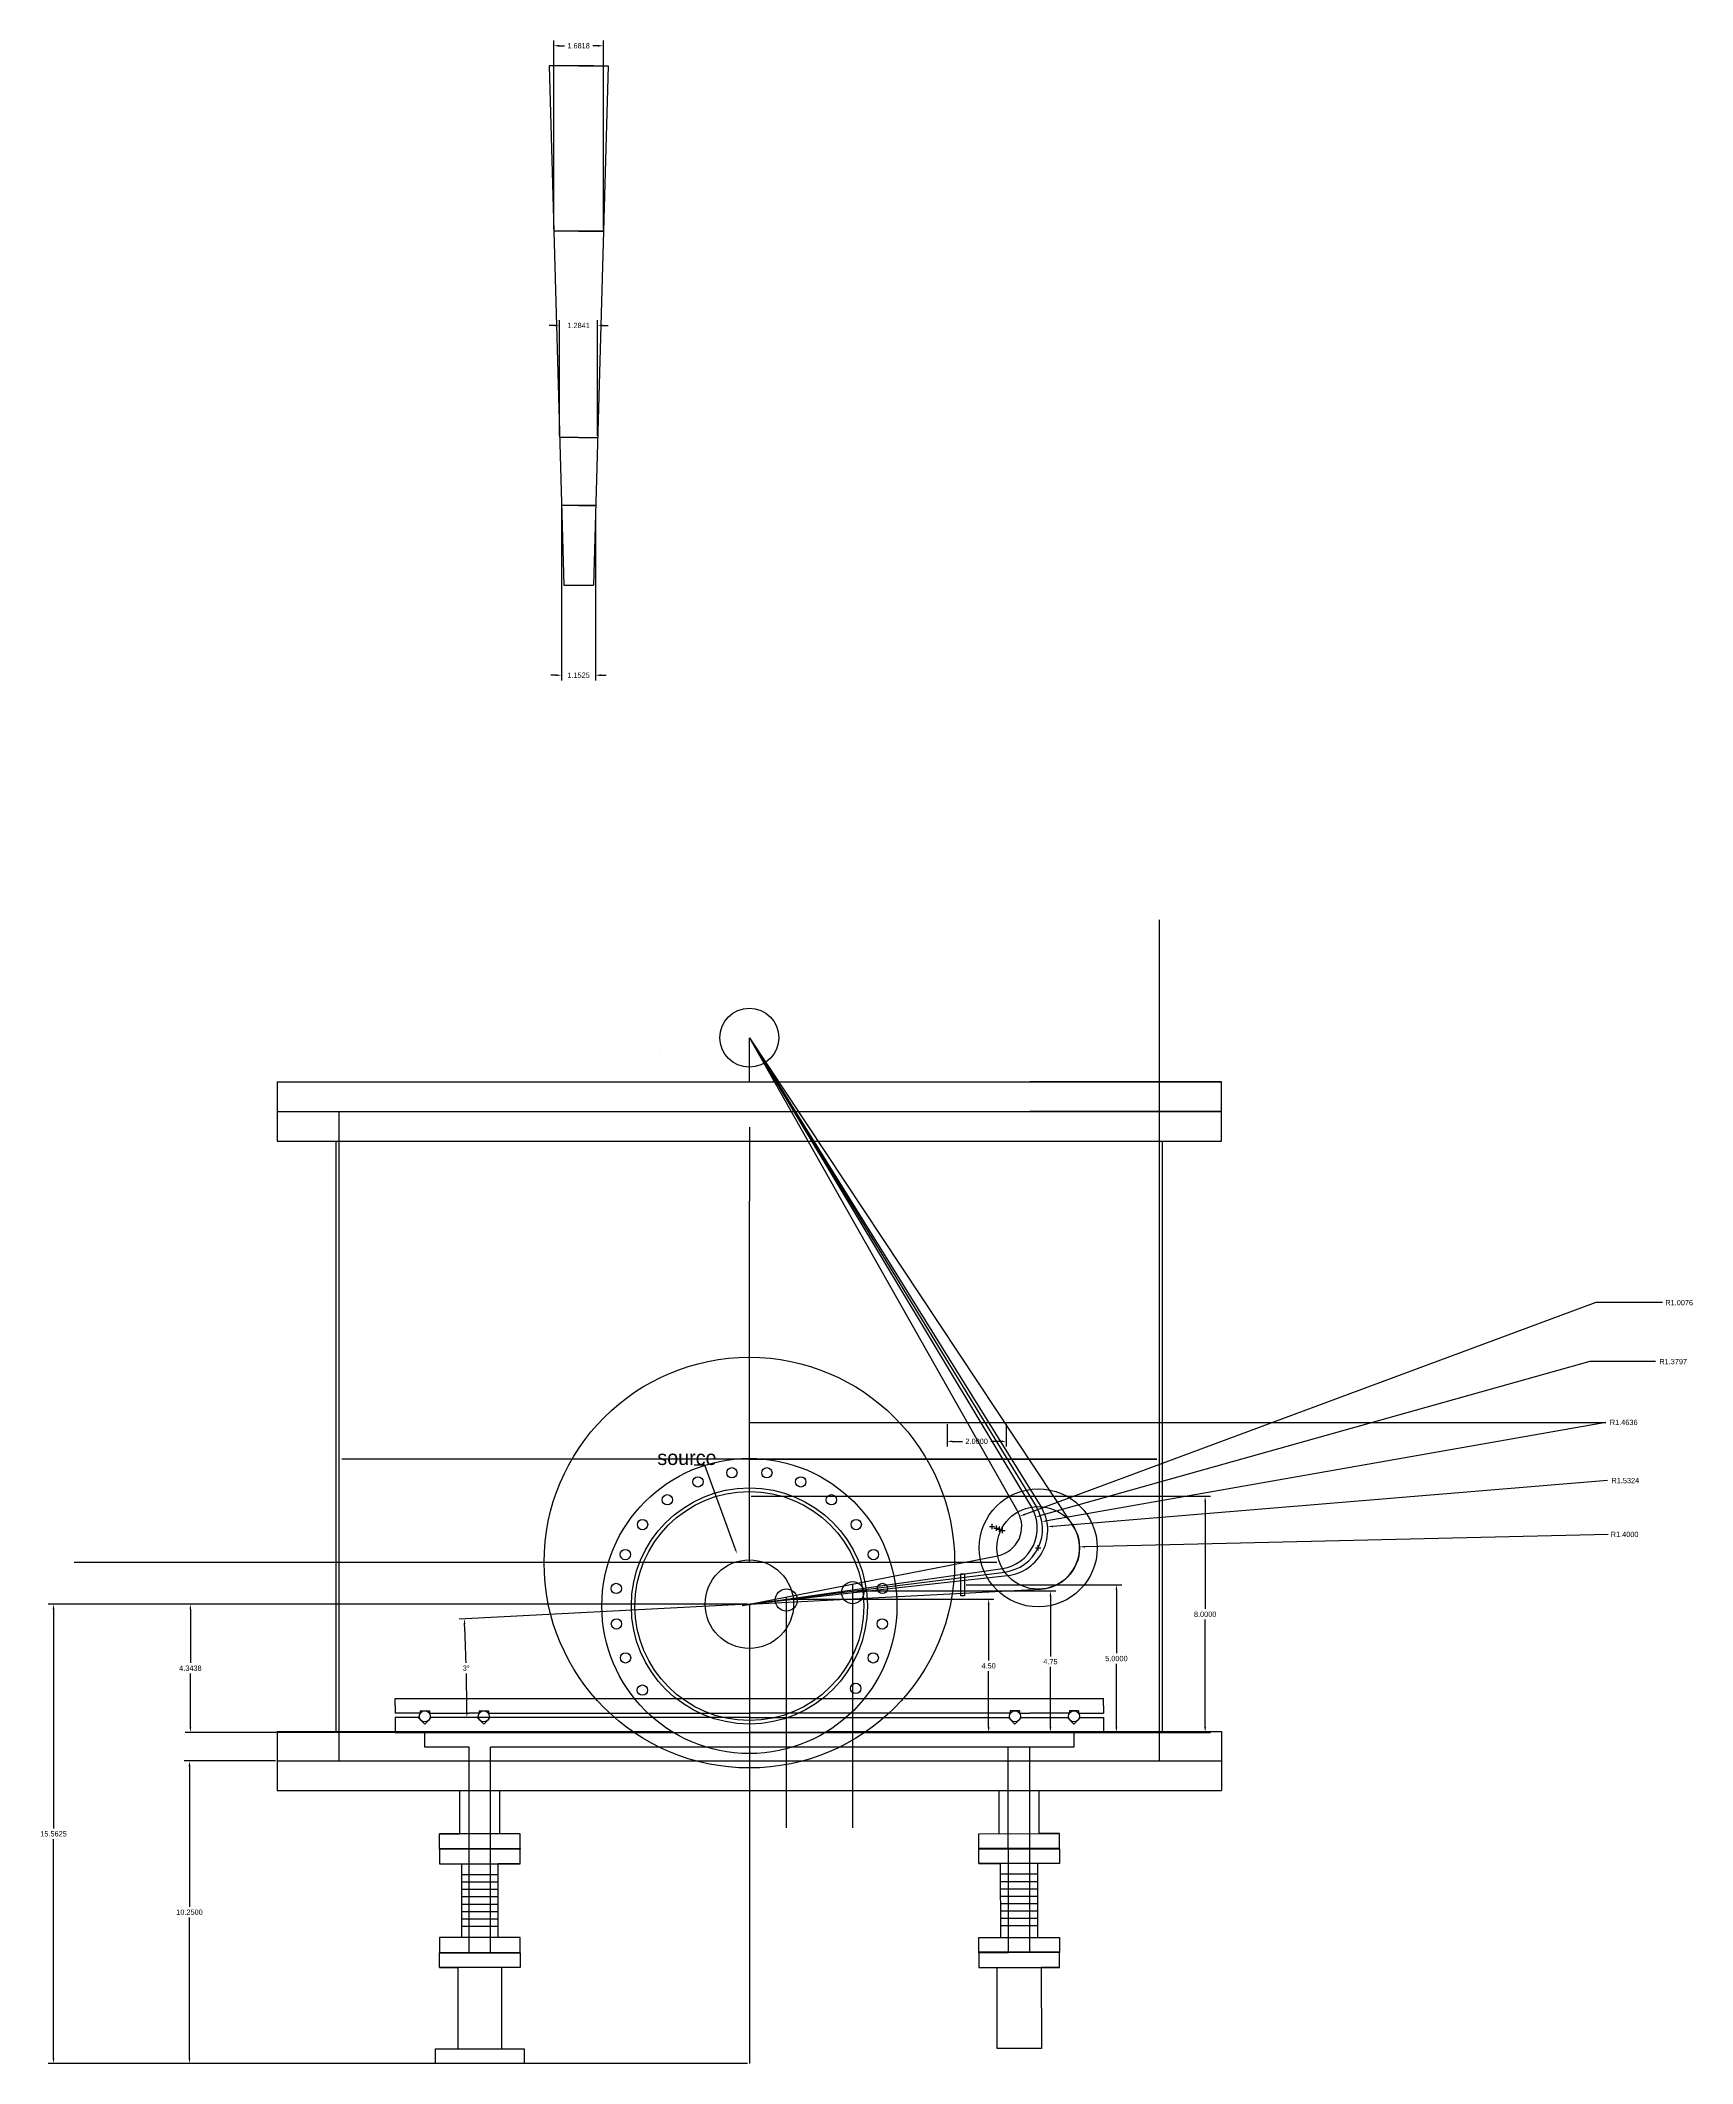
# Model space of a CAD drawing. Header units: inches. Extents: x -116 to 250, y -199 to 80.
# Drawn here: x -21.6 to 34.4, y -199.4 to -130.9 of the extents above; entities that cross this region are included whole.
import ezdxf
from ezdxf import colors
from ezdxf.entities.mleader import LeaderData, LeaderLine
from ezdxf.math import Vec2, Vec3

# ---------------------------------------------------------------- set-up
doc = ezdxf.new("R2010")
doc.units = ezdxf.units.IN
doc.header["$MEASUREMENT"] = 0
doc.dimstyles.get("Standard").update_dxf_attribs({"dimtxt": 0.18, "dimasz": 0.18, "dimexe": 0.18, "dimexo": 0.0625, "dimgap": 0.09, "dimtad": 0, "dimtih": 1, "dimtoh": 1, "dimdec": 4, "dimzin": 0, "dimdsep": 46, "dimtxsty": 'Standard', "dimcen": 0.09, "dimadec": 0, "dimazin": 0, "dimtfac": 1, "dimtdec": 4, "dimtofl": 0, "dimtmove": 0, "dimatfit": 3, "dimfxl": 1, "dimtolj": 1, "dimtzin": 0, "dimarcsym": 0})

# ---------------------------------------------------------------- blocks, each defined once
blk = doc.blocks.new('*D42')
at = {"color": 0, "lineweight": -2, "transparency": 16777216}
for p, q in [((-3.935, -146.718), (-3.935, -152.584)), ((-2.783, -146.751), (-2.783, -152.584)), ((-4.115, -152.404), (-4.295, -152.404)), ((-2.603, -152.404), (-2.423, -152.404))]:
    blk.add_line(p, q, dxfattribs=at)
at = {"color": 0, "transparency": 16777216}
for points in [[(-4.115, -152.374), (-4.115, -152.434), (-3.935, -152.404)], [(-2.603, -152.374), (-2.603, -152.434), (-2.783, -152.404)]]:
    blk.add_solid(points, dxfattribs=at)
at = {"layer": 'Defpoints', "color": 0, "transparency": 16777216}
for p in [(-3.935, -146.656), (-2.783, -146.689), (-2.783, -152.404)]:
    blk.add_point(p, dxfattribs=at)
at = {"color": 0, "transparency": 16777216, "insert": (-3.359, -152.404), "char_height": 0.18, "attachment_point": 5}
blk.add_mtext('\\A1;1.1525', dxfattribs=at)
blk = doc.blocks.new('*D43')
at = {"color": 0, "lineweight": -2, "transparency": 16777216}
for p, q in [((-4.001, -144.293), (-4.001, -140.376)), ((-2.717, -144.293), (-2.717, -140.376)), ((-4.181, -140.556), (-4.361, -140.556)), ((-2.537, -140.556), (-2.357, -140.556))]:
    blk.add_line(p, q, dxfattribs=at)
at = {"color": 0, "transparency": 16777216}
for points in [[(-4.181, -140.526), (-4.181, -140.586), (-4.001, -140.556)], [(-2.537, -140.526), (-2.537, -140.586), (-2.717, -140.556)]]:
    blk.add_solid(points, dxfattribs=at)
at = {"layer": 'Defpoints', "color": 0, "transparency": 16777216}
for p in [(-2.717, -140.556), (-4.001, -144.356), (-2.717, -144.356)]:
    blk.add_point(p, dxfattribs=at)
at = {"color": 0, "transparency": 16777216, "insert": (-3.359, -140.556), "char_height": 0.18, "attachment_point": 5}
blk.add_mtext('\\A1;1.2841', dxfattribs=at)
blk = doc.blocks.new('*D44')
at = {"color": 0, "lineweight": -2, "transparency": 16777216}
for p, q in [((-4.2, -137.293), (-4.2, -130.901)), ((-4.02, -131.081), (-3.839, -131.081)), ((-2.698, -131.081), (-2.879, -131.081)), ((-2.518, -137.293), (-2.518, -130.901))]:
    blk.add_line(p, q, dxfattribs=at)
at = {"color": 0, "transparency": 16777216}
for points in [[(-4.02, -131.051), (-4.02, -131.111), (-4.2, -131.081)], [(-2.698, -131.051), (-2.698, -131.111), (-2.518, -131.081)]]:
    blk.add_solid(points, dxfattribs=at)
at = {"layer": 'Defpoints', "color": 0, "transparency": 16777216}
for p in [(-2.518, -131.081), (-4.2, -137.356), (-2.518, -137.356)]:
    blk.add_point(p, dxfattribs=at)
at = {"color": 0, "transparency": 16777216, "insert": (-3.359, -131.081), "char_height": 0.18, "attachment_point": 5}
blk.add_mtext('\\A1;1.6818', dxfattribs=at)
blk = doc.blocks.new('*D36')
at = {"color": 0, "lineweight": -2, "transparency": 16777216}
for p, q in [((9.132, -177.777), (9.132, -178.536)), ((11.132, -177.777), (11.132, -178.536)), ((9.312, -178.356), (9.652, -178.356)), ((10.952, -178.356), (10.612, -178.356))]:
    blk.add_line(p, q, dxfattribs=at)
at = {"color": 0, "transparency": 16777216}
for points in [[(9.312, -178.326), (9.312, -178.386), (9.132, -178.356)], [(10.952, -178.326), (10.952, -178.386), (11.132, -178.356)]]:
    blk.add_solid(points, dxfattribs=at)
at = {"layer": 'Defpoints', "color": 0, "transparency": 16777216}
for p in [(9.132, -177.714), (11.132, -177.714), (11.132, -178.356)]:
    blk.add_point(p, dxfattribs=at)
at = {"color": 0, "transparency": 16777216, "insert": (10.132, -178.356), "char_height": 0.18, "attachment_point": 5}
blk.add_mtext('\\A1;2.0000', dxfattribs=at)
blk = doc.blocks.new('*D45')
at = {"color": 0, "lineweight": -2, "transparency": 16777216}
for p, q in [((-13.633, -189.183), (-16.725, -189.183)), ((-16.545, -189.363), (-16.545, -194.128)), ((-16.545, -199.253), (-16.545, -194.488)), ((-8.268, -199.433), (-16.725, -199.433))]:
    blk.add_line(p, q, dxfattribs=at)
at = {"color": 0, "transparency": 16777216}
for points in [[(-16.575, -189.363), (-16.515, -189.363), (-16.545, -189.183)], [(-16.575, -199.253), (-16.515, -199.253), (-16.545, -199.433)]]:
    blk.add_solid(points, dxfattribs=at)
at = {"layer": 'Defpoints', "color": 0, "transparency": 16777216}
for p in [(-13.571, -189.183), (-16.545, -199.433), (-8.206, -199.433)]:
    blk.add_point(p, dxfattribs=at)
at = {"color": 0, "transparency": 16777216, "insert": (-16.545, -194.308), "char_height": 0.18, "attachment_point": 5}
blk.add_mtext('\\A1;10.2500', dxfattribs=at)
blk = doc.blocks.new('*D46')
at = {"color": 0, "lineweight": -2, "transparency": 16777216}
for p, q in [((2.367, -183.871), (-21.333, -183.871)), ((-21.153, -184.051), (-21.153, -191.472)), ((-21.153, -199.253), (-21.153, -191.832)), ((2.367, -199.433), (-21.333, -199.433))]:
    blk.add_line(p, q, dxfattribs=at)
at = {"color": 0, "transparency": 16777216}
for points in [[(-21.183, -184.051), (-21.123, -184.051), (-21.153, -183.871)], [(-21.183, -199.253), (-21.123, -199.253), (-21.153, -199.433)]]:
    blk.add_solid(points, dxfattribs=at)
at = {"layer": 'Defpoints', "color": 0, "transparency": 16777216}
for p in [(2.429, -183.871), (-21.153, -199.433), (2.429, -199.433)]:
    blk.add_point(p, dxfattribs=at)
at = {"color": 0, "transparency": 16777216, "insert": (-21.153, -191.652), "char_height": 0.18, "attachment_point": 5}
blk.add_mtext('\\A1;15.5625', dxfattribs=at)
blk = doc.blocks.new('*D47')
at = {"color": 0, "lineweight": -2, "transparency": 16777216}
for p, q in [((2.367, -183.871), (-16.695, -183.871)), ((-16.515, -184.051), (-16.515, -185.862)), ((-16.515, -188.034), (-16.515, -186.222)), ((-8.633, -188.214), (-16.695, -188.214))]:
    blk.add_line(p, q, dxfattribs=at)
at = {"color": 0, "transparency": 16777216}
for points in [[(-16.545, -184.051), (-16.485, -184.051), (-16.515, -183.871)], [(-16.545, -188.034), (-16.485, -188.034), (-16.515, -188.214)]]:
    blk.add_solid(points, dxfattribs=at)
at = {"layer": 'Defpoints', "color": 0, "transparency": 16777216}
for p in [(2.429, -183.871), (-16.515, -188.214), (-8.571, -188.214)]:
    blk.add_point(p, dxfattribs=at)
at = {"color": 0, "transparency": 16777216, "insert": (-16.515, -186.042), "char_height": 0.18, "attachment_point": 5}
blk.add_mtext('\\A1;4.3438', dxfattribs=at)
blk = doc.blocks.new('*D48')
at = {"color": 0, "lineweight": -2, "transparency": 16777216}
for p, q in [((31.117, -173.658), (11.765, -180.83)), ((33.371, -173.658), (31.117, -173.658)), ((10.562, -181.243), (10.742, -181.243)), ((10.652, -181.333), (10.652, -181.153))]:
    blk.add_line(p, q, dxfattribs=at)
at = {"color": 0, "transparency": 16777216}
blk.add_solid([(11.755, -180.802), (11.776, -180.858), (11.597, -180.893)], dxfattribs=at)
at = {"layer": 'Defpoints', "color": 0, "transparency": 16777216}
for p in [(11.597, -180.893), (10.652, -181.243)]:
    blk.add_point(p, dxfattribs=at)
at = {"color": 0, "transparency": 16777216, "insert": (33.941, -173.658), "char_height": 0.18, "attachment_point": 5}
blk.add_mtext('\\A1;R1.0076', dxfattribs=at)
blk = doc.blocks.new('*D49')
at = {"color": 0, "lineweight": -2, "transparency": 16777216}
for p, q in [((31.515, -179.686), (12.715, -181.236)), ((10.918, -181.377), (11.098, -181.377)), ((11.008, -181.467), (11.008, -181.287))]:
    blk.add_line(p, q, dxfattribs=at)
at = {"color": 0, "transparency": 16777216}
blk.add_solid([(12.712, -181.206), (12.717, -181.266), (12.535, -181.251)], dxfattribs=at)
at = {"layer": 'Defpoints', "color": 0, "transparency": 16777216}
for p in [(11.008, -181.377), (12.535, -181.251)]:
    blk.add_point(p, dxfattribs=at)
at = {"color": 0, "transparency": 16777216, "insert": (32.115, -179.686), "char_height": 0.18, "attachment_point": 5}
blk.add_mtext('\\A1;R1.5324', dxfattribs=at)
blk = doc.blocks.new('*D50')
at = {"color": 0, "lineweight": -2, "transparency": 16777216}
for p, q in [((31.536, -181.509), (13.798, -181.927)), ((12.129, -181.964), (12.309, -181.964)), ((12.219, -182.054), (12.219, -181.874))]:
    blk.add_line(p, q, dxfattribs=at)
at = {"color": 0, "transparency": 16777216}
blk.add_solid([(13.797, -181.897), (13.799, -181.957), (13.618, -181.931)], dxfattribs=at)
at = {"layer": 'Defpoints', "color": 0, "transparency": 16777216}
for p in [(12.219, -181.964), (13.618, -181.931)]:
    blk.add_point(p, dxfattribs=at)
at = {"color": 0, "transparency": 16777216, "insert": (32.091, -181.509), "char_height": 0.18, "attachment_point": 5}
blk.add_mtext('\\A1;R1.4000', dxfattribs=at)
blk = doc.blocks.new('*D51')
at = {"color": 0, "lineweight": -2, "transparency": 16777216}
for p, q in [((31.46, -177.714), (12.52, -181.045)), ((10.811, -181.33), (10.991, -181.33)), ((10.901, -181.42), (10.901, -181.24))]:
    blk.add_line(p, q, dxfattribs=at)
at = {"color": 0, "transparency": 16777216}
blk.add_solid([(12.515, -181.016), (12.525, -181.075), (12.343, -181.076)], dxfattribs=at)
at = {"layer": 'Defpoints', "color": 0, "transparency": 16777216}
for p in [(10.901, -181.33), (12.343, -181.076)]:
    blk.add_point(p, dxfattribs=at)
at = {"color": 0, "transparency": 16777216, "insert": (32.06, -177.714), "char_height": 0.18, "attachment_point": 5}
blk.add_mtext('\\A1;R1.4636', dxfattribs=at)
blk = doc.blocks.new('*D52')
at = {"color": 0, "lineweight": -2, "transparency": 16777216}
for p, q in [((30.913, -175.656), (12.31, -180.873)), ((33.138, -175.656), (30.913, -175.656)), ((10.718, -181.294), (10.898, -181.294)), ((10.808, -181.384), (10.808, -181.204))]:
    blk.add_line(p, q, dxfattribs=at)
at = {"color": 0, "transparency": 16777216}
blk.add_solid([(12.302, -180.844), (12.318, -180.902), (12.137, -180.921)], dxfattribs=at)
at = {"layer": 'Defpoints', "color": 0, "transparency": 16777216}
for p in [(12.137, -180.921), (10.808, -181.294)]:
    blk.add_point(p, dxfattribs=at)
at = {"color": 0, "transparency": 16777216, "insert": (33.738, -175.656), "char_height": 0.18, "attachment_point": 5}
blk.add_mtext('\\A1;R1.3797', dxfattribs=at)
blk = doc.blocks.new('*D60')
at = {"color": 0, "lineweight": -2, "transparency": 16777216}
for p, q in [((2.367, -183.874), (-7.411, -184.377)), ((2.367, -187.714), (-7.325, -187.714))]:
    blk.add_line(p, q, dxfattribs=at)
for start, end in [(1.6334, 2.7909), (0.1586, 1.3161)]:
    blk.add_arc((-72.173, -187.714), 65.029, start, end, dxfattribs=at)
at = {"color": 0, "transparency": 16777216}
for points in [[(-7.252, -184.549), (-7.192, -184.546), (-7.231, -184.368)], [(-7.115, -187.534), (-7.175, -187.534), (-7.145, -187.714)]]:
    blk.add_solid(points, dxfattribs=at)
at = {"layer": 'Defpoints', "color": 0, "transparency": 16777216}
for p in [(12.291, -183.362), (2.429, -183.871), (-7.154, -186.599), (2.429, -187.714), (11.208, -187.714)]:
    blk.add_point(p, dxfattribs=at)
at = {"color": 0, "transparency": 16777216, "insert": (-7.166, -186.041), "char_height": 0.18, "attachment_point": 5}
blk.add_mtext('\\A1;3°', dxfattribs=at)
blk = doc.blocks.new('*D71')
at = {"color": 0, "lineweight": -2, "transparency": 16777216}
for p, q in [((9.781, -183.214), (15.048, -183.214)), ((14.868, -183.394), (14.868, -185.534)), ((14.868, -188.034), (14.868, -185.894)), ((13.492, -188.214), (15.048, -188.214))]:
    blk.add_line(p, q, dxfattribs=at)
at = {"color": 0, "transparency": 16777216}
for points in [[(14.838, -183.394), (14.898, -183.394), (14.868, -183.214)], [(14.838, -188.034), (14.898, -188.034), (14.868, -188.214)]]:
    blk.add_solid(points, dxfattribs=at)
at = {"layer": 'Defpoints', "color": 0, "transparency": 16777216}
for p in [(9.719, -183.214), (14.868, -183.214), (13.429, -188.214)]:
    blk.add_point(p, dxfattribs=at)
at = {"color": 0, "transparency": 16777216, "insert": (14.868, -185.714), "char_height": 0.18, "attachment_point": 5}
blk.add_mtext('\\A1;5.0000', dxfattribs=at)
blk = doc.blocks.new('*D72')
at = {"color": 0, "lineweight": -2, "transparency": 16777216}
for p, q in [((5.992, -183.425), (12.812, -183.425)), ((12.632, -183.605), (12.632, -185.64)), ((12.632, -188.034), (12.632, -186)), ((14.367, -188.214), (12.452, -188.214))]:
    blk.add_line(p, q, dxfattribs=at)
at = {"color": 0, "transparency": 16777216}
for points in [[(12.602, -183.605), (12.662, -183.605), (12.632, -183.425)], [(12.602, -188.034), (12.662, -188.034), (12.632, -188.214)]]:
    blk.add_solid(points, dxfattribs=at)
at = {"layer": 'Defpoints', "color": 0, "transparency": 16777216}
for p in [(5.929, -183.425), (12.632, -188.214), (14.429, -188.214)]:
    blk.add_point(p, dxfattribs=at)
at = {"color": 0, "transparency": 16777216, "insert": (12.632, -185.82), "char_height": 0.18, "attachment_point": 5}
blk.add_mtext('\\A1;4.75', dxfattribs=at)
blk = doc.blocks.new('*D73')
at = {"color": 0, "lineweight": -2, "transparency": 16777216}
for p, q in [((3.742, -183.706), (10.718, -183.706)), ((10.538, -183.886), (10.538, -185.78)), ((10.538, -188.034), (10.538, -186.14)), ((13.367, -188.214), (10.358, -188.214))]:
    blk.add_line(p, q, dxfattribs=at)
at = {"color": 0, "transparency": 16777216}
for points in [[(10.508, -183.886), (10.568, -183.886), (10.538, -183.706)], [(10.508, -188.034), (10.568, -188.034), (10.538, -188.214)]]:
    blk.add_solid(points, dxfattribs=at)
at = {"layer": 'Defpoints', "color": 0, "transparency": 16777216}
for p in [(3.679, -183.706), (10.538, -183.706), (13.429, -188.214)]:
    blk.add_point(p, dxfattribs=at)
at = {"color": 0, "transparency": 16777216, "insert": (10.538, -185.96), "char_height": 0.18, "attachment_point": 5}
blk.add_mtext('\\A1;4.50', dxfattribs=at)
blk = doc.blocks.new('*D74')
at = {"color": 0, "lineweight": -2, "transparency": 16777216}
for p, q in [((2.492, -180.214), (18.056, -180.214)), ((17.876, -180.394), (17.876, -184.034)), ((17.876, -188.034), (17.876, -184.394)), ((13.492, -188.214), (18.056, -188.214))]:
    blk.add_line(p, q, dxfattribs=at)
at = {"color": 0, "transparency": 16777216}
for points in [[(17.846, -180.394), (17.906, -180.394), (17.876, -180.214)], [(17.846, -188.034), (17.906, -188.034), (17.876, -188.214)]]:
    blk.add_solid(points, dxfattribs=at)
at = {"layer": 'Defpoints', "color": 0, "transparency": 16777216}
for p in [(2.429, -180.214), (13.429, -188.214), (17.876, -188.214)]:
    blk.add_point(p, dxfattribs=at)
at = {"color": 0, "transparency": 16777216, "insert": (17.876, -184.214), "char_height": 0.18, "attachment_point": 5}
blk.add_mtext('\\A1;8.0000', dxfattribs=at)

msp = doc.modelspace()

# ---------------------------------------------------------------- linework, layer by layer
for p, q in [((-3.35866, -131.75583), (-4.35866, -131.75583)), ((-4.35866, -131.75583), (-3.85866, -149.35583)), ((-2.85866, -131.75583), (-3.85866, -131.75583)), ((-3.35866, -131.75583), (-2.35866, -131.75583)), ((-2.35866, -131.75583), (-2.85866, -149.35583)), ((-2.51775, -137.35583), (-4.19957, -137.35583)), ((-3.35866, -137.35583), (-2.51775, -137.35583)), ((-3.35866, -144.35583), (-4.0007, -144.35583)), ((-3.35866, -144.35583), (-2.71661, -144.35583)), ((-2.78195, -146.65583), (-3.93536, -146.65583)), ((-3.35866, -146.65583), (-2.78195, -146.65583)), ((-3.85866, -149.35583), (-2.85866, -149.35583)), ((16.3291, -184.96446), (16.3291, -160.68538)), ((2.4291, -166.18305), (2.4291, -164.68305)), ((2.4291, -164.68305), (13.38496, -181.19007)), ((2.4291, -164.68305), (12.30939, -180.56721)), ((2.4291, -164.68305), (11.52846, -180.74613)), ((2.4291, -164.68305), (12.14961, -180.56595)), ((2.4291, -164.68305), (11.9907, -180.58291)), ((-0.5709, -165.18305), (-0.5709, -165.18305)), ((-13.5709, -166.18305), (-13.5709, -167.18305)), ((-13.5709, -166.18305), (18.4291, -166.18305)), ((-13.5709, -166.18305), (18.4291, -166.18305)), ((-0.5709, -166.18305), (-0.5709, -166.18305)), ((18.4291, -166.18305), (11.9291, -166.18305)), ((18.4291, -167.18305), (18.4291, -166.18305)), ((-13.5709, -167.18305), (-13.5709, -168.18305)), ((-13.5709, -167.18305), (18.4291, -167.18305)), ((-13.5709, -167.18305), (18.4291, -167.18305)), ((-13.5709, -167.18305), (18.4291, -167.18305)), ((-11.4709, -189.18305), (-11.4709, -167.18305)), ((18.4291, -167.18305), (11.9291, -167.18305)), ((16.3291, -189.18305), (16.3291, -167.18305)), ((18.4291, -168.18305), (18.4291, -167.18305)), ((2.4291, -172.7143), (2.44326, -167.71432)), ((-13.5709, -168.18305), (18.4291, -168.18305)), ((-11.5709, -188.18305), (-11.5709, -168.18305)), ((16.4291, -188.18305), (16.4291, -168.18305)), ((2.4291, -177.7143), (2.4291, -172.7143)), ((2.4291, -182.4643), (2.4291, -177.7143)), ((2.4291, -177.7143), (31.46015, -177.7143)), ((16.2416, -178.9643), (-11.3834, -178.9643)), ((11.4291, -178.9643), (2.4291, -178.9643)), ((2.4291, -178.9643), (16.2416, -178.9643)), ((2.4291, -183.8705), (10.84431, -182.23185)), ((10.8185, -182.4643), (-20.45377, -182.4643)), ((2.18006, -183.89242), (11.08237, -182.7823)), ((2.18041, -183.89604), (11.17686, -182.89967)), ((2.18398, -183.91963), (11.00347, -182.65974)), ((2.4291, -183.8705), (12.29054, -183.3624)), ((3.6791, -183.6271), (3.6791, -191.44657)), ((5.9291, -183.18896), (5.9291, -191.44657)), ((2.4291, -183.8705), (2.4291, -199.433)), ((2.4291, -183.88461), (2.4291, -191.44657)), ((-9.5709, -187.31646), (-9.5709, -187.06646)), ((-9.5709, -187.06646), (14.4291, -187.06646)), ((14.4291, -187.31646), (14.4291, -187.06646)), ((-9.5709, -187.31646), (-9.5709, -187.56646)), ((-8.72715, -187.56646), (-9.5709, -187.56646)), ((-8.79187, -187.7143), (-9.5709, -187.7143)), ((-9.5709, -187.7143), (-9.5709, -188.2143)), ((-8.5709, -187.93527), (-8.79187, -187.7143)), ((-8.72715, -187.4826), (-8.41465, -187.4826)), ((-8.72715, -187.4826), (-8.72715, -187.56646)), ((-8.34993, -187.7143), (-8.5709, -187.93527)), ((-8.41465, -187.4826), (-8.41465, -187.56646)), ((-8.41465, -187.56646), (-7.0709, -187.56646)), ((-7.0709, -187.7143), (-8.34993, -187.7143)), ((-6.72715, -187.56646), (-7.0709, -187.56646)), ((-6.79187, -187.7143), (-7.0709, -187.7143)), ((-6.5709, -187.93527), (-6.79187, -187.7143)), ((-6.72715, -187.4826), (-6.41465, -187.4826)), ((-6.72715, -187.4826), (-6.72715, -187.56646)), ((-6.34993, -187.7143), (-6.5709, -187.93527)), ((-6.41465, -187.4826), (-6.41465, -187.56646)), ((-6.41465, -187.56646), (2.4291, -187.56646)), ((2.4291, -187.7143), (-6.34993, -187.7143)), ((11.27285, -187.56646), (2.4291, -187.56646)), ((2.4291, -187.7143), (11.20813, -187.7143)), ((11.20813, -187.7143), (11.4291, -187.93527)), ((11.27285, -187.4826), (11.27285, -187.56646)), ((11.58535, -187.4826), (11.27285, -187.4826)), ((11.4291, -187.93527), (11.65007, -187.7143)), ((11.58535, -187.4826), (11.58535, -187.56646)), ((11.58535, -187.56646), (11.9291, -187.56646)), ((11.65007, -187.7143), (11.9291, -187.7143)), ((13.27285, -187.56646), (11.9291, -187.56646)), ((11.9291, -187.7143), (13.20813, -187.7143)), ((13.20813, -187.7143), (13.4291, -187.93527)), ((13.27285, -187.4826), (13.27285, -187.56646)), ((13.58535, -187.4826), (13.27285, -187.4826)), ((13.4291, -187.93527), (13.65007, -187.7143)), ((13.58535, -187.4826), (13.58535, -187.56646)), ((13.58535, -187.56646), (14.4291, -187.56646)), ((13.65007, -187.7143), (14.4291, -187.7143)), ((14.4291, -187.31646), (14.4291, -187.56646)), ((14.4291, -187.7143), (14.4291, -188.2143)), ((-13.5709, -188.18305), (-0.20481, -188.18305)), ((-13.5709, -188.18305), (-13.5709, -189.18305)), ((-9.5709, -188.2143), (-7.0709, -188.2143)), ((-9.5709, -188.2143), (14.4291, -188.2143)), ((-8.5709, -188.7143), (-8.5709, -188.2143)), ((-8.5709, -188.2143), (13.4291, -188.2143)), ((-7.0709, -188.2143), (2.4291, -188.2143)), ((13.4291, -188.2143), (2.4291, -188.2143)), ((11.9291, -188.2143), (2.4291, -188.2143)), ((5.06301, -188.18305), (18.4291, -188.18305)), ((14.4291, -188.2143), (11.9291, -188.2143)), ((13.4291, -188.2143), (13.4291, -188.7143)), ((18.4291, -188.18305), (18.4291, -189.18305)), ((-7.0709, -188.7143), (-8.5709, -188.7143)), ((-7.0709, -195.683), (-7.0709, -188.7143)), ((-6.3409, -195.683), (-6.3409, -188.7143)), ((13.4291, -188.7143), (-6.3409, -188.7143)), ((11.20719, -195.67691), (11.20242, -188.70821)), ((11.93719, -195.6764), (11.93242, -188.7077)), ((-13.5709, -189.18305), (-7.0709, -189.18305)), ((-13.5709, -189.18305), (-7.0709, -189.18305)), ((-13.5709, -189.18305), (-13.5709, -190.18305)), ((-11.4709, -189.18305), (-8.5709, -189.18305)), ((-8.5709, -189.18305), (-7.0709, -189.18305)), ((-7.0709, -189.18305), (-6.3409, -189.18305)), ((-6.3409, -189.18305), (11.20275, -189.18305)), ((-6.3409, -189.18305), (11.20275, -189.18305)), ((11.20275, -189.18305), (11.93275, -189.18305)), ((11.93275, -189.18305), (18.4291, -189.18305)), ((11.93275, -189.18305), (18.4291, -189.18305)), ((18.4291, -189.18305), (18.4291, -190.18305)), ((-13.5709, -190.18305), (18.4291, -190.18305)), ((-7.3834, -191.65175), (-7.3834, -190.18305)), ((-6.0284, -191.65175), (-6.0284, -190.18305)), ((10.89189, -191.64588), (10.89094, -190.17718)), ((12.24689, -191.64494), (12.24594, -190.17624)), ((-5.3409, -191.65175), (-8.0709, -191.65175)), ((-8.0709, -191.65175), (-7.3834, -191.65175)), ((-8.0709, -192.15175), (-8.0709, -191.65175)), ((-5.3409, -191.65175), (-6.0284, -191.65175)), ((-5.3409, -192.15175), (-5.3409, -191.65175)), ((10.20439, -191.64635), (12.93439, -191.64446)), ((10.20439, -191.64635), (10.89189, -191.64588)), ((10.20474, -192.14635), (10.20439, -191.64635)), ((12.93439, -191.64446), (12.24689, -191.64494)), ((12.93474, -192.14446), (12.93439, -191.64446)), ((-8.0709, -192.15175), (-5.3409, -192.15175)), ((-8.0709, -192.16738), (-8.0709, -192.15175)), ((-5.3409, -192.16738), (-8.0709, -192.16738)), ((-8.0709, -192.16738), (-8.0709, -192.66738)), ((-5.3409, -192.15175), (-5.3409, -192.16738)), ((-5.3409, -192.66738), (-5.3409, -192.16738)), ((12.93474, -192.14446), (10.20474, -192.14635)), ((10.20474, -192.14635), (10.20475, -192.16198)), ((10.20475, -192.16198), (12.93475, -192.16008)), ((10.2051, -192.66198), (10.20475, -192.16198)), ((12.93475, -192.16008), (12.93474, -192.14446)), ((12.93475, -192.16008), (12.9351, -192.66008)), ((-8.0709, -192.66738), (-5.3409, -192.66738)), ((-8.0709, -192.66738), (-7.3309, -192.66738)), ((-7.3309, -192.66738), (-7.3309, -195.16738)), ((-7.3309, -193.02906), (-6.0809, -193.02906)), ((-7.3309, -193.02906), (-6.0809, -193.02906)), ((-5.3409, -192.66738), (-6.0809, -192.66738)), ((-6.0809, -195.16738), (-6.0809, -192.66738)), ((12.9351, -192.66008), (10.2051, -192.66198)), ((10.2051, -192.66198), (10.9451, -192.66147)), ((10.94684, -195.16146), (10.9451, -192.66147)), ((12.19535, -193.02228), (10.94535, -193.02315)), ((12.19535, -193.02228), (10.94535, -193.02315)), ((12.9351, -192.66008), (12.1951, -192.6606)), ((12.1951, -192.6606), (12.19684, -195.1606)), ((-7.3309, -193.27906), (-6.0809, -193.27906)), ((-7.3309, -193.52906), (-6.0809, -193.52906)), ((-7.3309, -193.77906), (-6.0809, -193.77906)), ((12.19552, -193.27228), (10.94552, -193.27315)), ((12.1957, -193.52228), (10.9457, -193.52315)), ((12.19587, -193.77228), (10.94587, -193.77315)), ((-7.3309, -194.02906), (-6.0809, -194.02906)), ((-7.3309, -194.27906), (-6.0809, -194.27906)), ((-7.3309, -194.27906), (-6.0809, -194.27906)), ((-7.3309, -194.52906), (-6.0809, -194.52906)), ((-7.3309, -194.52906), (-6.0809, -194.52906)), ((12.19604, -194.02228), (10.94604, -194.02315)), ((12.19622, -194.27228), (10.94622, -194.27315)), ((12.19622, -194.27228), (10.94622, -194.27315)), ((12.19639, -194.52228), (10.94639, -194.52315)), ((12.19639, -194.52228), (10.94639, -194.52315)), ((-7.3309, -195.16738), (-8.0709, -195.16738)), ((-8.0709, -195.16738), (-8.0709, -195.66738)), ((-7.3309, -194.77906), (-6.0809, -194.77906)), ((-6.0809, -195.16738), (-7.3309, -195.16738)), ((-5.3409, -195.16738), (-6.0809, -195.16738)), ((-5.3409, -195.66738), (-5.3409, -195.16738)), ((10.20684, -195.16198), (10.94684, -195.16146)), ((10.20718, -195.66198), (10.20684, -195.16198)), ((12.19657, -194.77228), (10.94657, -194.77315)), ((10.94684, -195.16146), (12.19684, -195.1606)), ((12.19684, -195.1606), (12.93683, -195.16008)), ((12.93683, -195.16008), (12.93718, -195.66008)), ((-8.0709, -195.66738), (-5.3409, -195.66738)), ((-8.0709, -195.66738), (-8.0709, -195.683)), ((-8.0709, -195.683), (-5.3409, -195.683)), ((-8.0709, -196.183), (-8.0709, -195.683)), ((-8.0709, -195.683), (-7.0709, -195.683)), ((-5.3409, -195.683), (-6.3409, -195.683)), ((-5.3409, -195.683), (-5.3409, -195.66738)), ((-5.3409, -195.683), (-5.3409, -196.183)), ((12.93718, -195.66008), (10.20718, -195.66198)), ((10.20719, -195.6776), (10.20718, -195.66198)), ((12.93719, -195.67571), (10.20719, -195.6776)), ((10.20719, -195.6776), (11.20719, -195.67691)), ((10.20719, -195.6776), (10.20754, -196.1776)), ((12.93719, -195.67571), (11.93719, -195.6764)), ((12.93718, -195.66008), (12.93719, -195.67571)), ((12.93754, -196.17571), (12.93719, -195.67571)), ((-5.3409, -196.183), (-8.0709, -196.183)), ((-8.0709, -196.183), (-7.4559, -196.183)), ((-7.4559, -196.183), (-7.4559, -198.933)), ((-5.3409, -196.183), (-5.9559, -196.183)), ((-5.9559, -198.933), (-5.9559, -196.183)), ((10.20754, -196.1776), (12.93754, -196.17571)), ((10.20754, -196.1776), (10.82254, -196.17718)), ((10.82445, -198.92718), (10.82254, -196.17718)), ((12.93754, -196.17571), (12.32254, -196.17613)), ((12.32254, -196.17613), (12.32445, -198.92613)), ((-7.4559, -198.933), (-5.9559, -198.933)), ((12.32445, -198.92613), (10.82445, -198.92718))]:
    msp.add_line(p, q)
for points in [[(9.5935, -182.8393), (9.7185, -182.8393), (9.7185, -183.5893), (9.5935, -183.5893)], [(-8.2059, -198.933), (-5.2059, -198.933), (-5.2059, -199.433), (-8.2059, -199.433)]]:
    msp.add_lwpolyline(points, close=True)
for centre, radius in [((2.4291, -164.68305), 1), ((2.4291, -182.4643), 6.95674), ((2.4291, -183.93305), 5), ((1.83521, -179.42198), 0.175), ((3.023, -179.42198), 0.175), ((2.4291, -183.93305), 4), ((2.4291, -183.93305), 3.88), ((-0.35121, -180.33624), 0.175), ((0.68789, -179.7294), 0.175), ((4.17031, -179.7294), 0.175), ((5.20941, -180.33624), 0.175), ((12.2185, -181.96426), 2), ((12.2185, -181.96426), 1.4), ((-1.1911, -181.17613), 0.175), ((6.0493, -181.17613), 0.175), ((-1.77455, -182.19184), 0.175), ((6.63275, -182.19184), 0.175), ((2.4291, -183.8705), 1.5), ((-2.08197, -183.33916), 0.175), ((3.6791, -183.73006), 0.375), ((5.9291, -183.48087), 0.375), ((6.94018, -183.33916), 0.175), ((-2.07599, -184.54246), 0.175), ((6.93419, -184.54246), 0.175), ((-1.76857, -185.68978), 0.175), ((6.62677, -185.68978), 0.175), ((-1.19599, -186.78419), 0.175), ((6.03374, -186.72462), 0.175), ((-8.5709, -187.6701), 0.1875), ((-6.5709, -187.6701), 0.1875), ((11.4291, -187.6701), 0.1875), ((13.4291, -187.6701), 0.1875)]:
    msp.add_circle(centre, radius)
for centre, radius, start, end in [((10.65171, -181.24278), 1.00764, 281.0190504, 29.53054), ((10.80836, -181.29393), 1.37967, 278.129873, 31.0211788), ((10.90126, -181.32996), 1.46359, 277.1080618, 31.4670998), ((11.00818, -181.37659), 1.53239, 276.3198391, 31.8824954), ((12.2185, -181.96426), 1.4, 272.9494906, 33.5725991)]:
    msp.add_arc(centre, radius, start, end)

# ---------------------------------------------------------------- texts
at = {"insert": (-0.68944, -178.65734), "char_height": 0.5, "attachment_point": 1}
msp.add_mtext_dynamic_manual_height_columns('source', width=1.9970263, gutter_width=1, heights=[0], dxfattribs=at)

# ---------------------------------------------------------------- dimensions: what is measured, and where the dimension line sits
for base, p1, p2, picture, middle in [((-2.51775, -131.0809), (-4.19957, -137.35583), (-2.51775, -137.35583), '*D44', (-3.35866, -131.0809)), ((-2.71661, -140.55583), (-4.0007, -144.35583), (-2.71661, -144.35583), '*D43', (-3.35866, -140.55583)), ((-2.78288, -152.40389), (-3.93536, -146.65583), (-2.78288, -146.68857), '*D42', (-3.35912, -152.40389)), ((11.13249, -178.3562), (9.13249, -177.7143), (11.13249, -177.7143), '*D36', (10.13249, -178.3562))]:
    dim = msp.add_linear_dim(base=base, p1=p1, p2=p2, dimstyle='Standard')
    dim.commit()
    dim.dimension.update_dxf_attribs({"geometry": picture, "text_midpoint": middle})
for center, mpoint, picture, middle in [((10.651715, -181.242782), (11.596556, -180.892611), '*D48', (33.940826, -173.658104)), ((10.80836, -181.29393), (12.13679, -180.92142), '*D52', (33.7376, -175.65622)), ((10.90126, -181.32996), (12.34273, -181.07645), '*D51', (31.46015, -177.7143)), ((11.00818, -181.37659), (12.5354, -181.25071), '*D49', (31.51526, -179.68629)), ((12.2185, -181.96426), (13.61811, -181.9313), '*D50', (31.53575, -181.50942))]:
    dim = msp.add_radius_dim(center=center, mpoint=mpoint, dimstyle='Standard')
    dim.commit()
    dim.dimension.update_dxf_attribs({"geometry": picture, "text_midpoint": middle, "dimtype": 164})
for base, p1, p2, picture, middle in [((17.87608, -188.2143), (2.4291, -180.2143), (13.4291, -188.2143), '*D74', (17.87608, -184.2143)), ((14.86782, -183.2143), (13.4291, -188.2143), (9.7185, -183.2143), '*D71', (14.86782, -185.7143)), ((-21.15317, -199.433), (2.4291, -183.8705), (2.4291, -199.433), '*D46', (-21.15317, -191.65175)), ((-16.51513, -188.2143), (2.4291, -183.8705), (-8.5709, -188.2143), '*D47', (-16.51513, -186.0424)), ((-16.545126893, -199.4330021874), (-13.5708990195, -189.1830521874), (-8.2058990195, -199.4330021874), '*D45', (-16.545126893, -194.3080271874))]:
    dim = msp.add_linear_dim(base=base, p1=p1, p2=p2, angle=90, dimstyle='Standard')
    dim.commit()
    dim.dimension.update_dxf_attribs({"geometry": picture, "text_midpoint": middle})
dim = msp.add_angular_dim_2l(base=(-7.15425, -186.5985), line1=((2.4291, -187.7143), (11.20813, -187.7143)), line2=((2.4291, -183.8705), (12.29054, -183.3624)), dimstyle='Standard')
dim.commit()
dim.dimension.update_dxf_attribs({"geometry": '*D60', "text_midpoint": (-7.16621, -186.04071)})
for base, p1, p2, text, picture, middle in [((12.63166, -188.2143), (5.9291, -183.42491), (14.4291, -188.2143), '4.75', '*D72', (12.63166, -185.81961)), ((10.53817, -183.70605), (13.4291, -188.2143), (3.6791, -183.70605), '4.50', '*D73', (10.53817, -185.96017))]:
    dim = msp.add_linear_dim(base=base, p1=p1, p2=p2, angle=90, text=text, dimstyle='Standard')
    dim.commit()
    dim.dimension.update_dxf_attribs({"geometry": picture, "text_midpoint": middle})

# ---------------------------------------------------------------- leaders
ml = msp.add_multileader_mtext('Standard')
ml.set_content('', color=256)
ml.set_leader_properties()
ml.build(insert=Vec2(0, 0))
ml.multileader.update_dxf_attribs({"dogleg_length": 0.36, "arrow_head_size": 0.18})
ctx = ml.context
ctx.base_point, ctx.char_height, ctx.arrow_head_size, ctx.landing_gap_size, ctx.plane_origin = Vec3(0.38221, -179.16553), 0.18, 0.18, 0.09, Vec3(2.00846, -182.16062)
ctx.text_align_type = 2
notes = []
notes.append((ctx, [(0, (1, 1, 0), (0.92221, -179.16553), (-1, 0), 0.36, [(0, [(2.00846, -182.16062)], 0, [])])]))
ctx.mtext.insert, ctx.mtext.alignment, ctx.mtext.flow_direction = Vec3(0.47221, -179.07553), 3, 5
for ctx, leaders in notes:
    for number, flags, end, landing, length, lines in leaders:
        leader = LeaderData()
        leader.index, (leader.has_last_leader_line, leader.has_dogleg_vector, leader.attachment_direction) = number, flags
        leader.last_leader_point, leader.dogleg_vector, leader.dogleg_length = Vec3(end), Vec3(landing), length
        for number, points, colour, breaks in lines:
            line = LeaderLine()
            line.index, line.vertices, line.color, line.breaks = number, Vec3.list(points), colors.encode_raw_color(colour), breaks
            leader.lines.append(line)
        ctx.leaders.append(leader)

doc.saveas('drawing.dxf')
